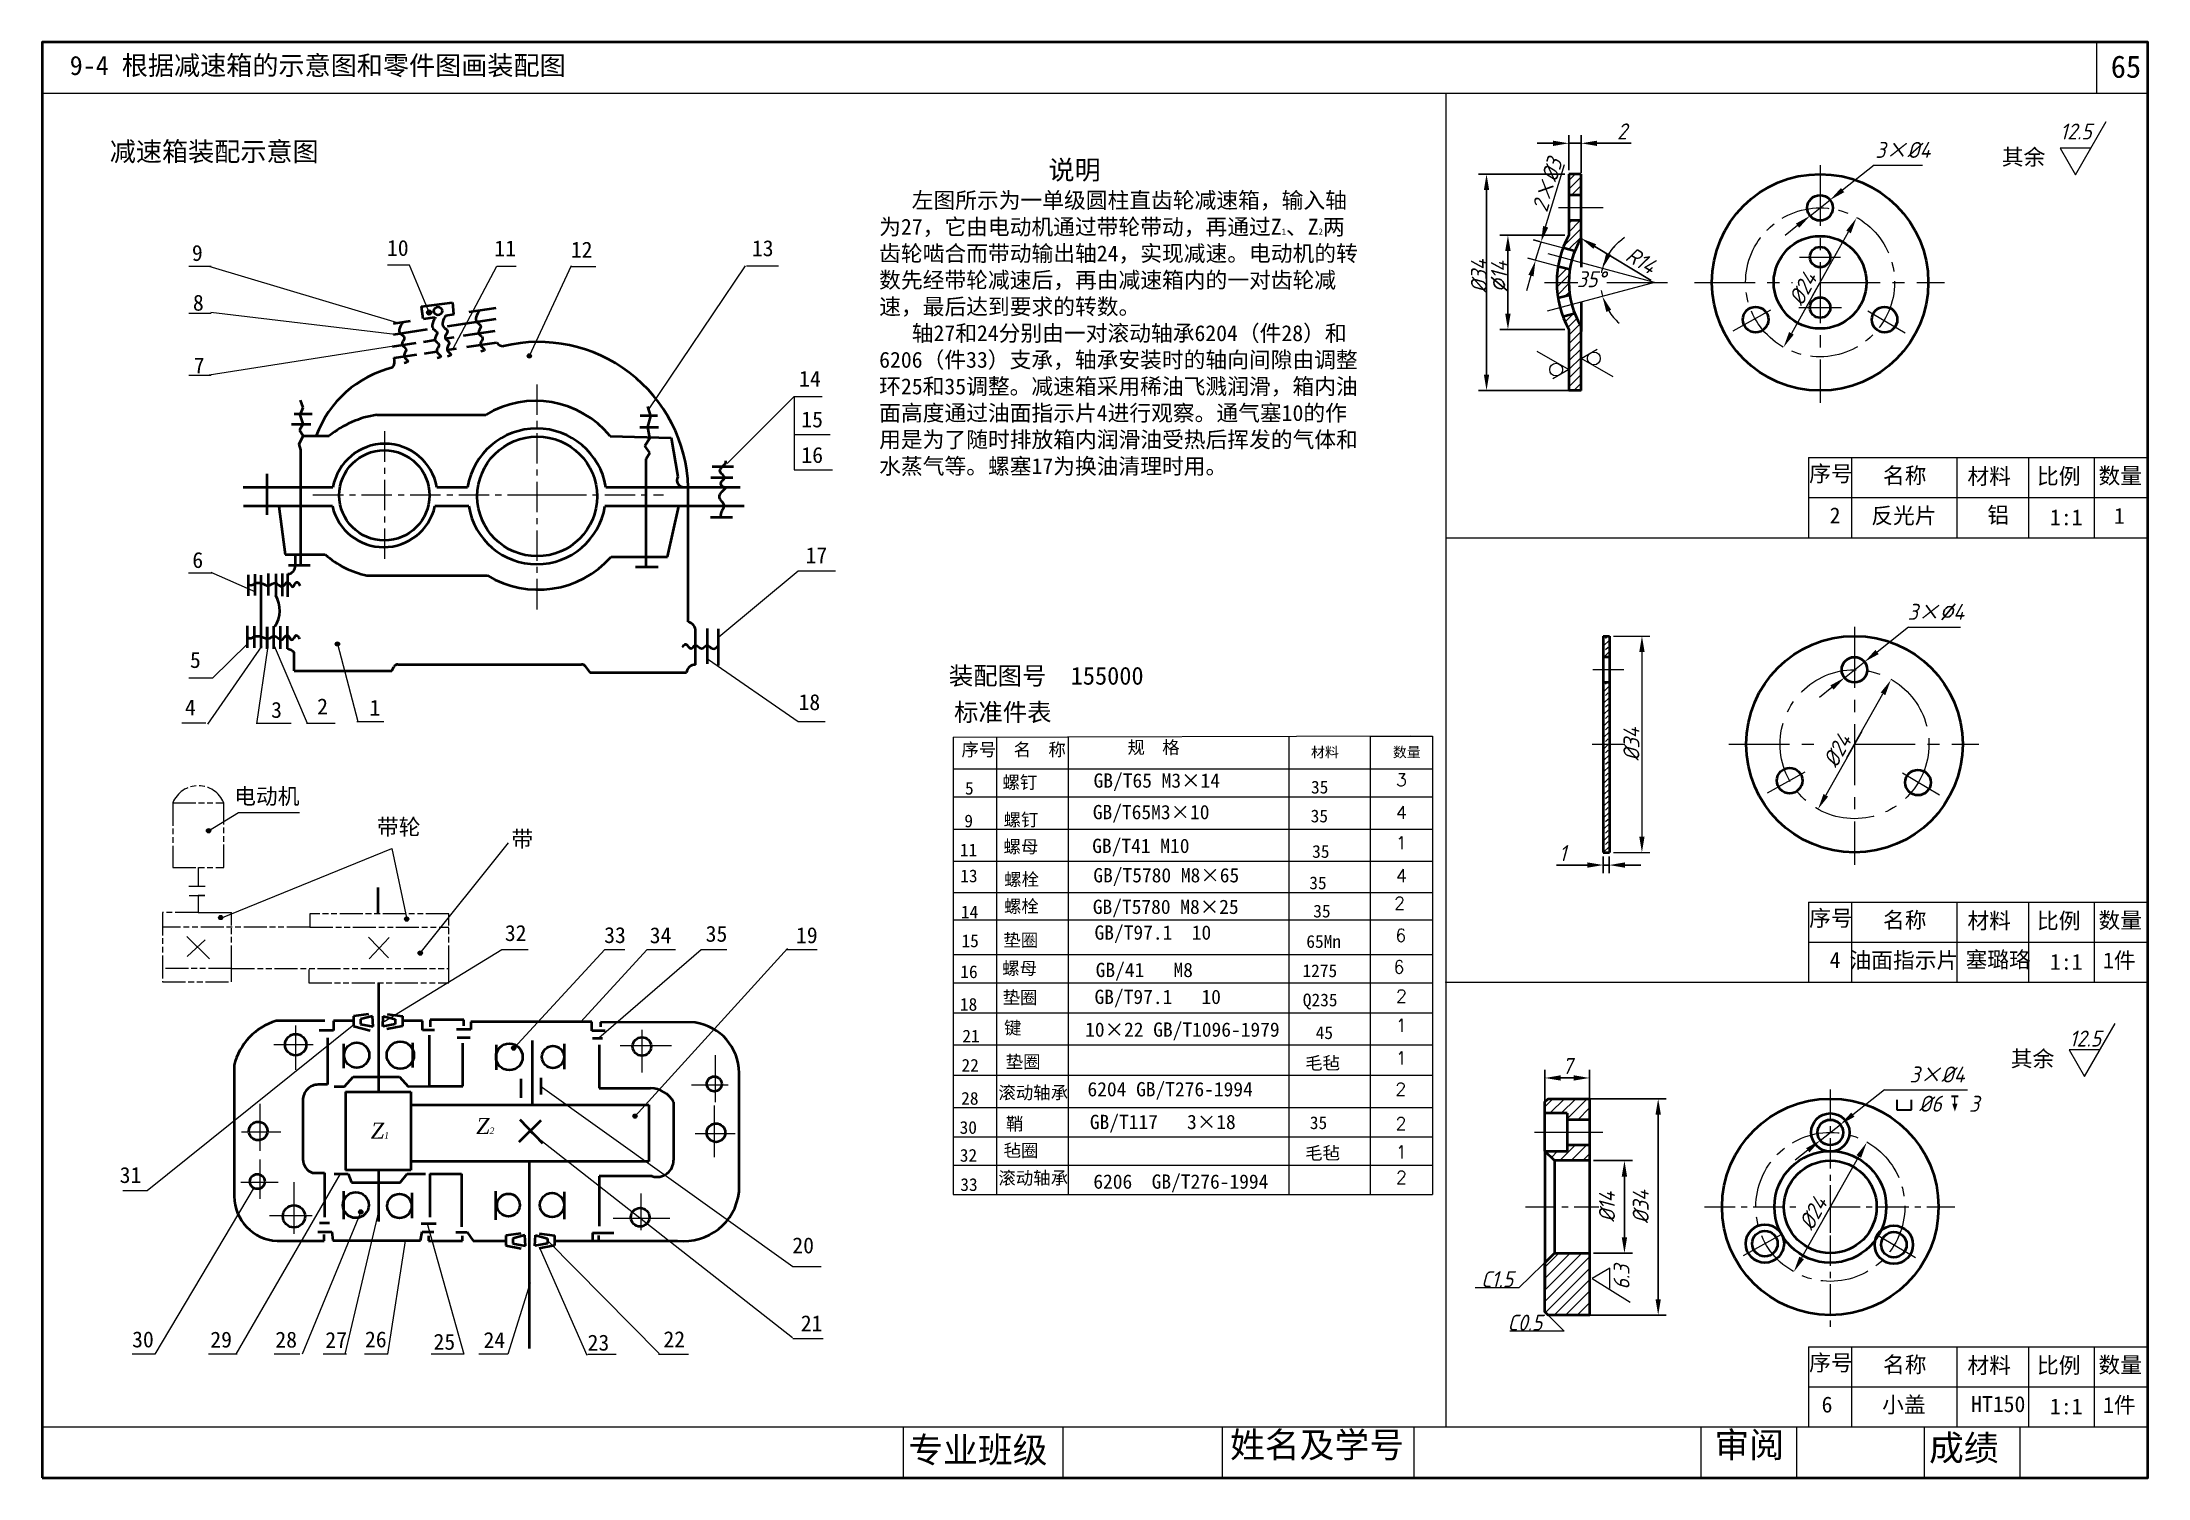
# Model space of a CAD drawing. Header units: millimetres. Extents: x 431 to 761, y 20 to 245.
import ezdxf

# ---------------------------------------------------------------- set-up
doc = ezdxf.new("R2010")
doc.units = ezdxf.units.MM
doc.header["$LTSCALE"] = 0.3
for name, pattern in [('ACAD_ISO02W100', [15, 12, -3]), ('ACAD_ISO09W100', [45, 24, -3, 6, -3, 6, -3]), ('CENTER', [50.8, 31.75, -6.35, 6.35, -6.35])]:
    doc.linetypes.add(name, pattern=pattern)
doc.layers.get('0').update_dxf_attribs({"lineweight": 15})
for name, color, linetype, lineweight in [('Layer4', 7, 'Continuous', 13), ('剖面线', 7, 'Continuous', 9), ('双点', 7, 'ACAD_ISO09W100', 15), ('标', 7, 'Continuous', 15), ('点画线', 7, 'CENTER', 15), ('粗实线', 7, 'Continuous', 40), ('细', 7, 'Continuous', 15), ('细实线', 7, 'Continuous', 15), ('细线', 7, 'Continuous', 15), ('虚线', 7, 'ACAD_ISO02W100', 15)]:
    doc.layers.add(name, color=color, linetype=linetype, lineweight=lineweight)
doc.styles.get("Standard").update_dxf_attribs({"font": 'SimSun.ttf'})
doc.styles.add('style1', font='SIMFANG.TTF')
doc.styles.add('style2', font='SIMFANG.TTF')
doc.styles.add('style3', font='txt.shx')
doc.styles.add('字母与数字', font='isocp.shx', dxfattribs={"oblique": 15, "height": 2.5})
doc.dimstyles.new('ISO-25', dxfattribs={"dimtxt": 2.5, "dimasz": 2.5, "dimexe": 1.25, "dimexo": 0.625, "dimtad": 1, "dimdsep": 46, "dimtxsty": '字母与数字', "dimcen": 2.5, "dimadec": 0, "dimazin": 0, "dimtfac": 1, "dimtmove": 0, "dimatfit": 3, "dimfxl": 0, "dimarcsym": 0})

msp = doc.modelspace()

# ---------------------------------------------------------------- texts
at = {"attachment_point": 1}
for s, insert, char_height, width in [('{\\fSimHei|b0|i0|c134|p2;9-4 根据减速箱的示意图和零件图画装配图}', (435.205, 242.654), 3, 330), ('65', (755.065, 242.715), 3.5, 6.4564), ('{\\fFangSong_GB2312|b0|i0|c134|p49;其余}', (737.992, 228.05), 2.5, 19.7185), ('{\\fFangSong_GB2312|b0|i0|c134|p49;其余}', (739.393, 86.747), 2.5, 19.7185), ('{\\f仿宋_GB2312|b0|i0|c134|p49;专业班级}', (566.616, 26.186), 4, 23.3701), ('{\\f仿宋_GB2312|b0|i0|c134|p49;姓名及学号}', (617.045, 26.985), 4, 29.8443), ('{\\f仿宋_GB2312|b0|i0|c134|p49;审阅}', (692.945, 26.986), 4, 13.7378), ('{\\f仿宋_GB2312|b0|i0|c134|p49;成绩}', (726.579, 26.513), 4, 13.2641)]:
    msp.add_mtext(s, dxfattribs=dict(at, insert=insert, char_height=char_height, width=width))
at = {"layer": 'Layer4', "char_height": 2.5, "width": 5.1448, "attachment_point": 1, "style": '字母与数字'}
for insert in [(747.118, 232.05), (748.583, 89.903)]:
    msp.add_mtext('12.5', dxfattribs=dict(at, insert=insert))
at = {"layer": '标', "char_height": 2.5, "attachment_point": 1}
for s, insert, width in [('电动机', (460.977, 127.887), 22.00842), ('带轮', (483.365, 123.073), 21.81872), ('带', (504.425, 121.177), 57.29773)]:
    msp.add_mtext(s, dxfattribs=dict(at, insert=insert, width=width))
at = {"layer": '粗实线'}
for s, p in [('9', (454.354, 210.519)), ('10', (484.917, 211.303)), ('11', (501.737, 211.235)), ('12', (513.729, 211.039)), ('13', (542.105, 211.261)), ('8', (454.51, 202.719)), ('7', (454.647, 192.88)), ('14', (549.502, 190.812)), ('15', (549.851, 184.439)), ('16', (549.863, 178.859)), ('17', (550.512, 163.142)), ('6', (454.421, 162.405)), ('5', (454.048, 146.734)), ('2', (473.981, 139.45)), ('18', (549.416, 140.124)), ('4', (453.26, 139.294)), ('3', (466.771, 138.911)), ('1', (482.173, 139.255)), ('32', (503.393, 103.942)), ('33', (518.957, 103.624)), ('34', (526.095, 103.59)), ('35', (534.859, 103.825)), ('19', (549.021, 103.603)), ('31', (443.035, 66.022)), ('20', (548.443, 54.996)), ('21', (549.775, 42.784)), ('30', (444.981, 40.262)), ('29', (457.236, 40.233)), ('28', (467.429, 40.225)), ('27', (475.256, 40.166)), ('26', (481.473, 40.266)), ('25', (492.215, 39.889)), ('24', (500.052, 40.156)), ('23', (516.356, 39.756)), ('22', (528.248, 40.289))]:
    msp.add_text(s, height=2.5, dxfattribs=at).set_placement(p)
at = {"layer": '细', "char_height": 2.5, "attachment_point": 2}
for s, insert, width in [('{\\fFangSong_GB2312|b0|i0|c134|p49;序号}', (711.207, 178.441), 7.14), ('{\\fFangSong_GB2312|b0|i0|c134|p49;名称}', (722.781, 178.143), 17.2584), ('{\\fFangSong_GB2312|b0|i0|c134|p49;材料}', (736.01, 178.033), 10.6232), ('{\\fFangSong_GB2312|b0|i0|c134|p49;比例}', (746.909, 178.033), 10.6232), ('{\\fFangSong_GB2312|b0|i0|c134|p49;数量}', (756.556, 178.102), 6.4896), ('{\\f仿宋_GB2312|b0|i0|c134|p49;2}', (711.863, 171.89), 7.14), ('{\\f仿宋_GB2312|b0|i0|c134|p49;反光片}', (722.64, 171.86), 17.2584), ('{\\f仿宋_GB2312|b0|i0|c134|p49;铝}', (737.426, 171.951), 10.6232), ('{\\fFangSong_GB2312|b0|i0|c134|p49;1}', (756.414, 171.818), 6.4896), ('{\\f仿宋_GB2312|b0|i0|c134|p49;1\\f宋体|b0|i0|c0|p2;:\\f仿宋_GB2312|b0|i0|c134|p49;1}', (748.093, 171.593), 7.14), ('{\\fFangSong_GB2312|b0|i0|c134|p49;序号}', (711.207, 108.774), 7.14), ('{\\fFangSong_GB2312|b0|i0|c134|p49;名称}', (722.781, 108.477), 17.2584), ('{\\fFangSong_GB2312|b0|i0|c134|p49;材料}', (736.01, 108.366), 10.6232), ('{\\fFangSong_GB2312|b0|i0|c134|p49;比例}', (746.909, 108.366), 10.6232), ('{\\fFangSong_GB2312|b0|i0|c134|p49;数量}', (756.556, 108.435), 6.4896), ('{\\f仿宋_GB2312|b0|i0|c134|p49;油面指示片}', (722.64, 102.194), 17.2584), ('{\\f仿宋_GB2312|b0|i0|c134|p49;塞璐珞}', (737.426, 102.284), 10.6232), ('{\\f仿宋_GB2312|b0|i0|c134|p49;1件}', (756.414, 102.152), 6.4896), ('{\\f仿宋_GB2312|b0|i0|c134|p49;4}', (711.863, 102.223), 7.14), ('{\\f仿宋_GB2312|b0|i0|c134|p49;1\\f宋体|b0|i0|c0|p2;:\\f仿宋_GB2312|b0|i0|c134|p49;1}', (748.093, 101.926), 7.14), ('{\\fFangSong_GB2312|b0|i0|c134|p49;序号}', (711.207, 39.107), 7.14), ('{\\fFangSong_GB2312|b0|i0|c134|p49;名称}', (722.781, 38.81), 17.2584), ('{\\fFangSong_GB2312|b0|i0|c134|p49;材料}', (736.01, 38.699), 10.6232), ('{\\fFangSong_GB2312|b0|i0|c134|p49;比例}', (746.909, 38.699), 10.6232), ('{\\fFangSong_GB2312|b0|i0|c134|p49;数量}', (756.556, 38.768), 6.4896), ('{\\f仿宋_GB2312|b0|i0|c134|p49;6}', (710.598, 32.557), 7.14), ('{\\f仿宋_GB2312|b0|i0|c134|p49;小盖}', (722.64, 32.527), 17.2584), ('{\\f仿宋_GB2312|b0|i0|c134|p49;HT150}', (737.426, 32.618), 10.6232), ('{\\f仿宋_GB2312|b0|i0|c134|p49;1\\f宋体|b0|i0|c0|p2;:\\f仿宋_GB2312|b0|i0|c134|p49;1}', (748.093, 32.259), 7.14), ('{\\f仿宋_GB2312|b0|i0|c134|p49;1件}', (756.414, 32.485), 6.4896)]:
    msp.add_mtext(s, dxfattribs=dict(at, insert=insert, width=width))
at = {"layer": '细', "insert": (678.397, 51.257), "char_height": 2.5, "attachment_point": 5, "rotation": 90, "style": '字母与数字'}
msp.add_mtext('6.3', dxfattribs=at)
at = {"layer": '细实线'}
for s, height, p in [('装配图号  155000', 2.8, (572.983, 144.113)), ('标准件表', 2.8, (573.788, 138.387)), ('6204 GB/T276-1994', 2.24, (594.704, 79.598))]:
    msp.add_text(s, height=height, dxfattribs=at).set_placement(p)
for s, height, style, p in [('序号  名  称', 2, 'style2', (574.954, 132.936)), ('材料', 1.6, 'style2', (629.728, 132.734)), ('数量', 1.6, 'style2', (642.564, 132.734)), ('5', 2, 'style2', (575.505, 126.89)), ('螺钉', 2, 'style2', (581.372, 127.806)), ('GB/T65 M3×14', 2.24, 'style1', (595.659, 127.97)), ('35', 2, 'style2', (629.728, 127.054)), ('GB/T65M3×10', 2.24, 'style1', (595.535, 123.023)), ('9', 2, 'style2', (575.407, 121.759)), ('螺钉', 2, 'style2', (581.556, 121.942)), ('35', 2, 'style2', (629.679, 122.535)), ('11', 2, 'style2', (574.709, 117.203)), ('螺母', 2, 'style2', (581.543, 117.728)), ('GB/T41 M10', 2.24, 'style1', (595.449, 117.734)), ('35', 2, 'style2', (629.911, 116.976)), ('GB/T5780 M8×65', 2.24, 'style1', (595.621, 113.129)), ('13', 2, 'style2', (574.758, 113.147)), ('螺栓', 2, 'style2', (581.653, 112.598)), ('35', 2, 'style2', (629.459, 112.054)), ('14', 2, 'style2', (574.868, 107.492)), ('螺栓', 2, 'style2', (581.616, 108.383)), ('GB/T5780 M8×25', 2.24, 'style1', (595.535, 108.181)), ('35', 2, 'style2', (630.082, 107.632)), ('GB/T97.1  10', 2.24, 'style1', (595.805, 104.15)), ('15', 2, 'style2', (574.954, 102.973)), ('垫圈', 2, 'style2', (581.518, 103.07)), ('65Mn', 2, 'style2', (628.995, 102.868)), ('16', 2, 'style2', (574.771, 98.123)), ('螺母', 2, 'style2', (581.335, 98.672)), ('GB/41   M8', 2.24, 'style1', (595.988, 98.287)), ('1275', 2, 'style2', (628.389, 98.28)), ('垫圈', 2, 'style2', (581.408, 94.092)), ('GB/T97.1   10', 2.24, 'style1', (595.805, 94.073)), ('Q235', 2, 'style2', (628.445, 93.706)), ('18', 2, 'style2', (574.709, 93.017)), ('21', 2, 'style2', (575.089, 88.045)), ('键', 2, 'style2', (581.629, 89.328)), ('10×22 GB/T1096-1979', 2.24, 'style1', (594.338, 88.942)), ('45', 2, 'style2', (630.462, 88.576)), ('垫圈', 2, 'style2', (581.885, 84.014)), ('毛毡', 2, 'style2', (628.811, 83.812)), ('22', 2, 'style2', (574.954, 83.464)), ('28', 2, 'style2', (574.906, 78.285)), ('滚动轴承', 2, 'style2', (580.749, 79.177)), ('鞘', 2, 'style2', (581.923, 74.303)), ('GB/T117   3×18', 2.24, 'style1', (595.071, 74.467)), ('35', 2, 'style2', (629.545, 74.467)), ('30', 2, 'style2', (574.661, 73.729)), ('32', 2, 'style2', (574.685, 69.356)), ('毡圈', 2, 'style2', (581.567, 70.113)), ('毛毡', 2, 'style2', (628.811, 69.703)), ('33', 2, 'style2', (574.771, 64.775)), ('滚动轴承', 2, 'style2', (580.749, 65.801)), ('6206  GB/T276-1994', 2.24, 'style1', (595.621, 65.123))]:
    msp.add_text(s, height=height, dxfattribs=dict(at, style=style)).set_placement(p)
at = {"layer": '细实线', "attachment_point": 1}
for s, insert, char_height, width, style in [(' 减速箱装配示意图', (439.441, 229.161), 3, 49.1095, 'style1'), ('{\\f黑体|b0|i0|c134|p2;             说明\\P\\f宋体|b0|i0|c134|p2;\\H0.8333x;   左图所示为一单级圆柱直齿轮减速箱，输入轴为27，它由电动机通过带轮带动，再通过Z\\H0.4x;1\\H2.5x;、Z\\H0.4x;2\\H2.5x;两齿轮啮合而带动输出轴24，实现减速。电动机的转数先经带轮减速后，再由减速箱内的一对齿轮减速，最后达到要求的转数。\\P   轴27和24分别由一对滚动轴承6204（件28）和6206（件33）支承，轴承安装时的轴向间隙由调整环25和35调整。减速箱采用稀油飞溅润滑，箱内油面高度通过油面指示片4进行观察。通气塞10的作用是为了随时排放箱内润滑油受热后挥发的气体和水蒸气等。螺塞17为换油清理时用。}', (562.057, 226.283), 3, 76.0443, 'style3'), (' 规  格', (599.611, 135.285), 2, 30.7592, 'style2'), ('3', (643.044, 130.21), 2, 9.6804, 'style3'), ('4', (643.044, 125.079), 2, 9.6804, 'style3'), ('1', (643.044, 120.315), 2, 9.6804, 'style3'), ('4', (643.044, 115.185), 2, 9.6804, 'style3'), ('2', (642.753, 110.853), 2, 9.6804, 'style3'), ('6', (642.947, 105.819), 2, 9.6804, 'style3'), ('6', (642.656, 100.862), 2, 9.6804, 'style3'), ('2', (643.044, 96.312), 2, 9.6804, 'style3'), ('1', (643.044, 91.732), 2, 9.6804, 'style3'), ('1', (643.044, 86.601), 2, 9.6804, 'style3'), ('2', (642.947, 81.73), 2, 9.6804, 'style3'), ('{\\fTimes New Roman|b0|i1|c0|p18;Z\\H0.4x;2}', (498.905, 76.213), 2.5, 7.0775, 'style3'), ('2', (642.982, 76.342), 2, 9.6804, 'style3'), ('{\\fTimes New Roman|b0|i1|c0|p18;Z\\H0.4x;1}', (482.391, 75.488), 2.5, 7.0775, 'style3'), ('1', (643.044, 71.872), 2, 9.6804, 'style3'), ('2', (643.044, 67.912), 2, 9.6804, 'style3')]:
    msp.add_mtext(s, dxfattribs=dict(at, insert=insert, char_height=char_height, width=width, style=style))
at = {"layer": '细实线', "char_height": 2.5, "attachment_point": 5, "style": '字母与数字'}
for s, insert in [('3{\\fSimSun|b0|i0|c134|p2;×}%%c4', (722.479, 227.912)), ('35%%d', (673.65, 207.651)), ('3{\\f宋体|b0|i0|c134|p2;×\\Ftxt.shx;%%c}4', (727.653, 155.527)), ('3{\\fSimSun|b0|i0|c134|p2;×}%%c4', (727.84, 83.022)), (' %%c6   3', (729.01, 78.437)), ('C1.5', (658.898, 50.938)), ('C0.5', (663.251, 44.135))]:
    msp.add_mtext(s, dxfattribs=dict(at, insert=insert))
for s, insert, rotation in [('2{\\fSimSun|b0|i0|c134|p2;×}%%C3', (666.754, 222.423), 73), ('%%C34', (656.047, 208.126), 90), ('{\\Ftxt.shx;%%C}14', (659.201, 207.996), 90), ('%%c24', (706.808, 206.173), 61), ('%%C34', (679.946, 134.776), 90), ('%%c24', (712.202, 133.789), 61), ('%%C14', (676.113, 62.271), 90), ('%%C34', (681.403, 62.271), 90), ('%%c24', (708.413, 61.284), 61)]:
    msp.add_mtext(s, dxfattribs=dict(at, insert=insert, rotation=rotation))

# ---------------------------------------------------------------- blocks, each defined once
blk = doc.blocks.new('粗糙度2')
at = {"layer": '细线'}
for p, q in [((5.77, 10), (0, 0)), ((0, 0), (-2.89, 5))]:
    blk.add_line(p, q, dxfattribs=at)
blk.add_circle((0, 4), 2, dxfattribs=at)
blk = doc.blocks.new('*D3')
at = {"layer": 'Defpoints', "color": 0}
for p in [(670.15, 224.12), (657.24, 190.2), (672.06, 190.2)]:
    blk.add_point(p, dxfattribs=at)
at = {"layer": '细实线', "color": 0, "lineweight": -2}
for p, q in [((669.52, 224.12), (655.99, 224.12)), ((657.24, 221.62), (657.24, 192.7)), ((671.43, 190.2), (655.99, 190.2))]:
    blk.add_line(p, q, dxfattribs=at)
at = {"layer": '细实线', "color": 0}
for points in [[(656.82, 221.62), (657.65, 221.62), (657.24, 224.12)], [(656.82, 192.7), (657.65, 192.7), (657.24, 190.2)]]:
    blk.add_solid(points, dxfattribs=at)
blk = doc.blocks.new('*D4')
at = {"layer": 'Defpoints', "color": 0}
for p in [(675.54, 117.81), (676.44, 117.81), (676.44, 115.84)]:
    blk.add_point(p, dxfattribs=at)
at = {"layer": '细实线', "color": 0, "lineweight": -2}
for p, q in [((673.04, 115.84), (668.22, 115.84)), ((675.54, 117.19), (675.54, 114.59)), ((676.44, 115.84), (675.54, 115.84)), ((676.44, 117.19), (676.44, 114.59)), ((678.94, 115.84), (681.44, 115.84))]:
    blk.add_line(p, q, dxfattribs=at)
at = {"layer": '细实线', "color": 0}
for points in [[(673.04, 116.26), (673.04, 115.43), (675.54, 115.84)], [(678.94, 116.26), (678.94, 115.43), (676.44, 115.84)]]:
    blk.add_solid(points, dxfattribs=at)
at = {"layer": '细实线', "color": 0, "insert": (669.16, 117.72), "char_height": 2.5, "attachment_point": 5, "style": '字母与数字'}
blk.add_mtext('1', dxfattribs=at)
blk = doc.blocks.new('*D5')
at = {"layer": 'Defpoints', "color": 0}
for p in [(672.06, 228.95), (670.15, 224.12), (672.06, 223.69)]:
    blk.add_point(p, dxfattribs=at)
at = {"layer": '剖面线', "color": 0, "lineweight": -2}
for p, q in [((667.65, 228.95), (665.15, 228.95)), ((670.15, 224.75), (670.15, 230.2)), ((670.15, 228.95), (672.06, 228.95)), ((672.06, 224.32), (672.06, 230.2)), ((674.56, 228.95), (679.89, 228.95))]:
    blk.add_line(p, q, dxfattribs=at)
at = {"layer": '剖面线', "color": 0}
for points in [[(667.65, 229.36), (667.65, 228.53), (670.15, 228.95)], [(674.56, 229.36), (674.56, 228.53), (672.06, 228.95)]]:
    blk.add_solid(points, dxfattribs=at)
at = {"layer": '剖面线', "color": 0, "insert": (678.47, 230.82), "char_height": 2.5, "attachment_point": 5, "style": '字母与数字'}
blk.add_mtext('2', dxfattribs=at)
blk = doc.blocks.new('*D6')
at = {"layer": 'Defpoints', "color": 0}
for p in [(673.38, 82.48), (666.38, 77.97), (673.38, 77.79)]:
    blk.add_point(p, dxfattribs=at)
at = {"layer": '剖面线', "color": 0, "lineweight": -2}
for p, q in [((666.38, 78.6), (666.38, 83.73)), ((673.38, 78.41), (673.38, 83.73)), ((668.88, 82.48), (670.88, 82.48))]:
    blk.add_line(p, q, dxfattribs=at)
at = {"layer": '剖面线', "color": 0}
for points in [[(668.88, 82.9), (668.88, 82.06), (666.38, 82.48)], [(670.88, 82.9), (670.88, 82.06), (673.38, 82.48)]]:
    blk.add_solid(points, dxfattribs=at)
at = {"layer": '剖面线', "color": 0, "insert": (669.88, 84.35), "char_height": 2.5, "attachment_point": 5, "style": '字母与数字'}
blk.add_mtext('7', dxfattribs=at)
blk = doc.blocks.new('*D7')
at = {"layer": 'Defpoints', "color": 0}
for p in [(669.88, 79.23), (684.14, 79.23), (666.88, 45.31)]:
    blk.add_point(p, dxfattribs=at)
at = {"layer": '细实线', "color": 0, "lineweight": -2}
for p, q in [((670.51, 79.23), (685.39, 79.23)), ((684.14, 47.81), (684.14, 76.73)), ((667.51, 45.31), (685.39, 45.31))]:
    blk.add_line(p, q, dxfattribs=at)
at = {"layer": '细实线', "color": 0}
for points in [[(683.72, 76.73), (684.56, 76.73), (684.14, 79.23)], [(683.72, 47.81), (684.56, 47.81), (684.14, 45.31)]]:
    blk.add_solid(points, dxfattribs=at)
blk = doc.blocks.new('*D8')
at = {"layer": 'Defpoints', "color": 0}
for p in [(672.06, 214.06), (683.54, 207.16)]:
    blk.add_point(p, dxfattribs=at)
at = {"layer": '细实线', "color": 0, "lineweight": -2}
blk.add_line((683.02, 207.47), (674.2, 212.77), dxfattribs=at)
at = {"layer": '细实线', "color": 0}
blk.add_solid([(674.42, 213.13), (673.99, 212.41), (672.06, 214.06)], dxfattribs=at)
at = {"layer": '细实线', "color": 0, "insert": (681.46, 210.6), "char_height": 2.5, "attachment_point": 5, "rotation": 328.9973, "style": '字母与数字'}
blk.add_mtext('R14', dxfattribs=at)
blk = doc.blocks.new('*D9')
at = {"layer": 'Defpoints', "color": 0}
for p in [(670.15, 214.57), (660.59, 199.75), (670.15, 199.75)]:
    blk.add_point(p, dxfattribs=at)
at = {"layer": '细实线', "color": 0, "lineweight": -2}
for p, q in [((669.52, 214.57), (659.34, 214.57)), ((660.59, 212.07), (660.59, 202.25)), ((669.52, 199.75), (659.34, 199.75))]:
    blk.add_line(p, q, dxfattribs=at)
at = {"layer": '细实线', "color": 0}
for points in [[(660.17, 212.07), (661.01, 212.07), (660.59, 214.57)], [(660.17, 202.25), (661.01, 202.25), (660.59, 199.75)]]:
    blk.add_solid(points, dxfattribs=at)
blk = doc.blocks.new('*D10')
at = {"layer": 'Defpoints', "color": 0}
for p in [(673.38, 69.53), (673.38, 55.01), (678.85, 55.01)]:
    blk.add_point(p, dxfattribs=at)
at = {"layer": '剖面线', "color": 0, "lineweight": -2}
for p, q in [((674.01, 69.53), (680.1, 69.53)), ((678.85, 67.03), (678.85, 57.51)), ((674.01, 55.01), (680.1, 55.01))]:
    blk.add_line(p, q, dxfattribs=at)
at = {"layer": '剖面线', "color": 0}
for points in [[(678.43, 67.03), (679.27, 67.03), (678.85, 69.53)], [(678.43, 57.51), (679.27, 57.51), (678.85, 55.01)]]:
    blk.add_solid(points, dxfattribs=at)
blk = doc.blocks.new('CUZAO')
for p, q in [((-20.17, -4.19), (-15.78, 2.87)), ((-18.27, -0.9), (-22.07, -0.9)), ((-22.07, -0.9), (-20.17, -4.19))]:
    blk.add_line(p, q)

# ---------------------------------------------------------------- dimensions: what is measured, and where the dimension line sits
at = {"layer": '剖面线'}
dim = msp.add_linear_dim(base=(672.059, 228.948), p1=(670.145, 224.122), p2=(672.059, 223.693), text='2', dimstyle='ISO-25', dxfattribs=at)
dim.commit()
dim.dimension.update_dxf_attribs({"geometry": '*D5', "text_midpoint": (678.475, 230.823)})
dim = msp.add_linear_dim(base=(673.38, 82.48), p1=(666.38, 77.972), p2=(673.38, 77.788), dimstyle='ISO-25', dxfattribs=at)
dim.commit()
dim.dimension.update_dxf_attribs({"geometry": '*D6', "text_midpoint": (669.88, 84.355)})
dim = msp.add_linear_dim(base=(678.852, 55.012), p1=(673.38, 69.53), p2=(673.38, 55.012), angle=90, text=' ', dimstyle='ISO-25', dxfattribs=at)
dim.commit()
dim.dimension.update_dxf_attribs({"geometry": '*D10', "text_midpoint": (678.852, 62.271)})
at = {"layer": '细实线'}
for base, p1, p2, picture, middle in [((657.237, 190.2), (670.145, 224.122), (672.059, 190.2), '*D3', (657.237, 206.947)), ((684.142, 79.232), (666.88, 45.31), (669.88, 79.232), '*D7', (684.142, 62.271))]:
    dim = msp.add_linear_dim(base=base, p1=p1, p2=p2, angle=90, text=' ', dimstyle='ISO-25', dxfattribs=at)
    dim.commit()
    dim.dimension.update_dxf_attribs({"geometry": picture, "text_midpoint": middle, "dimtype": 160})
dim = msp.add_linear_dim(base=(660.591, 199.75), p1=(670.145, 214.571), p2=(670.145, 199.75), angle=90, text=' ', dimstyle='ISO-25', dxfattribs=at)
dim.commit()
dim.dimension.update_dxf_attribs({"geometry": '*D9', "text_midpoint": (660.591, 207.161)})
dim = msp.add_radius_dim(center=(683.539, 207.161), mpoint=(672.059, 214.059), text='R14', dimstyle='ISO-25', override={"dimtmove": 1}, dxfattribs=at)
dim.commit()
dim.dimension.update_dxf_attribs({"geometry": '*D8', "text_midpoint": (680.496, 208.989), "dimtype": 164})
dim = msp.add_linear_dim(base=(676.44, 115.844), p1=(675.542, 117.815), p2=(676.44, 117.815), text='1', dimstyle='ISO-25', dxfattribs=at)
dim.commit()
dim.dimension.update_dxf_attribs({"geometry": '*D4', "text_midpoint": (669.162, 115.844), "dimtype": 160})

# ---------------------------------------------------------------- hatches: boundary and pattern name
at = {"layer": '剖面线'}
h = msp.add_hatch(dxfattribs=at)
h.set_pattern_fill('ANSI31', color=256, scale=0.3, style=0)
h.set_pattern_definition([(45, (334.07595, 44.6607), (-0.6735192, 0.6735192), [])])
h.paths.add_polyline_path([(672.059, 224.122), (670.145, 224.122), (670.145, 220.83), (672.059, 220.83)])
h.paths.add_polyline_path([(672.059, 216.83), (670.145, 216.83), (670.145, 214.571, 0.0363677), (669.213, 212.552), (671.071, 212.054, -0.0417914), (672.059, 214.059)])
h.paths.add_polyline_path([(670.295, 209.156), (668.436, 209.654, 0.0409341), (668.232, 207.161), (670.145, 207.161, -0.0374094)])
h.paths.add_polyline_path([(670.145, 207.161), (668.232, 207.161, 0.0409341), (668.436, 204.667), (670.295, 205.165, -0.0374094)])
h.paths.add_polyline_path([(670.145, 190.2), (672.059, 190.2), (672.059, 200.262, -0.0417914), (671.071, 202.267), (669.213, 201.769, 0.0363677), (670.145, 199.75)])
h = msp.add_hatch(dxfattribs=at)
h.set_pattern_fill('ANSI31', color=256, scale=0.4, style=0)
h.set_pattern_definition([(45, (330.3108, -152.1301), (-0.8980256, 0.8980256), [])])
h.paths.add_polyline_path([(673.38, 79.232), (666.88, 79.232), (666.38, 78.732), (666.38, 76.94), (669.88, 76.94), (669.88, 75.94), (673.38, 75.94)])
h.paths.add_polyline_path([(673.38, 71.94), (669.88, 71.94), (669.88, 70.94), (666.47, 70.94), (667.88, 69.53), (673.38, 69.53)])
h.paths.add_polyline_path([(673.38, 55.012), (667.88, 55.012), (666.38, 53.512), (666.38, 49.661), (666.38, 45.81), (666.88, 45.31), (673.38, 45.31)])
at = {"layer": '细实线'}
for points in [[(507.569, 195.632, 1), (506.904, 195.632, 1)], [(477.485, 150.489, 1), (476.82, 150.489, 1)], [(457.303, 121.222, 1), (456.638, 121.222, 1)], [(459.198, 107.62, 1), (458.532, 107.62, 1)], [(488.347, 107.377, 1), (487.681, 107.377, 1)], [(490.471, 102.051, 1), (489.806, 102.051, 1)], [(505.115, 87.159, 1), (504.449, 87.159, 1)], [(524.13, 76.493, 1), (523.464, 76.493, 1)], [(481.142, 61.492, 1), (480.477, 61.492, 1)]]:
    msp.add_hatch(color=256, dxfattribs=at).paths.add_polyline_path(points)

# ---------------------------------------------------------------- linework, layer by layer
for p, q in [((752.881, 236.807), (752.881, 244.807)), ((430.881, 236.807), (760.881, 236.807)), ((709.83, 173.424), (760.881, 173.424)), ((707.697, 103.757), (760.881, 103.757)), ((707.697, 34.091), (760.881, 34.091)), ((430.881, 27.807), (760.881, 27.807)), ((565.881, 19.807), (565.881, 27.807)), ((590.881, 19.807), (590.881, 27.807)), ((615.881, 19.807), (615.881, 27.807)), ((645.881, 19.807), (645.881, 27.807)), ((690.881, 19.807), (690.881, 27.807)), ((705.881, 19.807), (705.881, 27.807)), ((725.881, 19.807), (725.881, 27.807)), ((740.881, 19.807), (740.881, 27.807))]:
    msp.add_line(p, q)
at = {"layer": 'Layer4'}
for p, q in [((749.557, 224.031), (754.355, 232.342)), ((747.158, 228.186), (749.557, 224.031)), ((751.956, 228.186), (747.158, 228.186)), ((750.958, 82.728), (755.756, 91.039)), ((753.357, 86.883), (748.559, 86.883)), ((748.559, 86.883), (750.958, 82.728))]:
    msp.add_line(p, q, dxfattribs=at)
at = {"layer": '剖面线'}
for p, q in [((711.114, 65.658), (711.114, 58.189)), ((711.015, 62.271), (714.957, 62.271))]:
    msp.add_line(p, q, dxfattribs=at)
at = {"layer": '双点', "ltscale": 0.5}
for p, q in [((451.356, 125.612), (459.35, 125.612)), ((451.356, 125.612), (451.356, 115.446)), ((459.35, 115.446), (459.35, 125.612)), ((451.356, 115.446), (459.35, 115.446)), ((455.312, 108.426), (449.741, 108.426)), ((449.741, 108.426), (449.741, 97.534)), ((472.834, 106.087), (449.741, 106.087)), ((460.561, 99.632), (460.561, 108.426)), ((494.635, 108.184), (472.834, 108.184)), ((472.834, 108.184), (472.834, 106.087)), ((472.834, 106.087), (494.635, 106.087)), ((494.635, 99.632), (494.635, 108.184)), ((460.561, 99.632), (449.741, 99.632)), ((460.561, 97.534), (460.561, 99.632)), ((460.561, 99.632), (494.635, 99.632)), ((472.672, 99.471), (472.672, 97.373)), ((449.741, 97.534), (460.561, 97.534)), ((472.672, 97.373), (494.635, 97.373))]:
    msp.add_line(p, q, dxfattribs=at)
at = {"layer": '双点'}
msp.add_line((455.312, 108.426), (460.561, 108.426), dxfattribs=at)
at = {"layer": '双点', "ltscale": 0.5}
msp.add_arc((455.353, 123.943), 4.331, 22.6607, 157.3393, dxfattribs=at)
at = {"layer": '标'}
for p, q in [((457.385, 209.662), (453.879, 209.662)), ((486.587, 200.807), (457.08, 209.664)), ((488.458, 209.85), (485.021, 209.868)), ((491.601, 202.328), (488.458, 209.85)), ((495.241, 196.707), (502.134, 209.689)), ((502.134, 209.689), (505.168, 209.689)), ((507.236, 195.632), (513.844, 209.785)), ((513.788, 209.665), (517.63, 209.665)), ((525.912, 187.174), (541.128, 209.74)), ((541.287, 209.74), (546.276, 209.74)), ((457.385, 202.263), (453.879, 202.263)), ((486.223, 198.988), (457.339, 202.431)), ((485.98, 197.168), (457.08, 192.614)), ((457.385, 192.559), (453.879, 192.559)), ((538.212, 178.764), (548.733, 189.276)), ((548.733, 189.276), (553.102, 189.276)), ((548.733, 189.276), (548.733, 183.292)), ((548.733, 183.292), (554.397, 183.292)), ((548.733, 183.292), (548.733, 177.794)), ((548.733, 177.794), (554.721, 177.794)), ((536.917, 151.594), (549.38, 161.945)), ((549.38, 161.945), (555.207, 161.945)), ((457.628, 161.568), (453.812, 161.568)), ((464.373, 158.614), (457.385, 161.673)), ((465.297, 150.216), (456.802, 137.909)), ((463.087, 150.492), (457.562, 145.155)), ((466.217, 149.756), (464.468, 137.979)), ((467.23, 150.216), (472.442, 138.096)), ((477.152, 150.489), (480.383, 138.335)), ((535.299, 148.036), (549.38, 138.333)), ((457.562, 145.155), (453.879, 145.155)), ((456.549, 138.096), (452.774, 138.096)), ((464.485, 138.096), (469.918, 138.096)), ((472.294, 138.096), (476.806, 138.096)), ((480.181, 138.335), (484.45, 138.335)), ((549.38, 138.333), (553.605, 138.333)), ((490.139, 102.051), (503.946, 119.317)), ((458.865, 107.539), (485.672, 118.431)), ((485.672, 118.431), (488.014, 107.377)), ((453.859, 112.541), (456.443, 112.541)), ((455.312, 115.446), (455.312, 112.46)), ((453.94, 111.089), (456.362, 111.089)), ((456.362, 111.089), (455.312, 111.089)), ((455.312, 111.089), (455.312, 108.426)), ((453.536, 104.634), (457.089, 101.165)), ((456.443, 104.15), (453.617, 101.488)), ((482.039, 104.554), (485.188, 101.326)), ((485.269, 104.473), (482.12, 101.165)), ((484.47, 91.316), (502.913, 102.606)), ((502.913, 102.606), (507.073, 102.606)), ((504.782, 87.159), (519.082, 102.606)), ((515.235, 91.207), (525.675, 102.606)), ((518.113, 88.742), (534.184, 102.606)), ((519.082, 102.606), (522.182, 102.606)), ((523.797, 76.493), (547.683, 102.762)), ((525.675, 102.606), (530.14, 102.606)), ((534.184, 102.606), (538.193, 102.606)), ((547.53, 102.606), (552.339, 102.606)), ((494.635, 97.373), (494.635, 99.632)), ((479.711, 90.823), (447.325, 64.787)), ((508.946, 81.234), (548.548, 52.94)), ((507.089, 74.226), (548.467, 41.828)), ((477.592, 67.458), (461.25, 39.18)), ((447.325, 64.787), (443.529, 64.787)), ((464.135, 65.364), (448.523, 39.201)), ((480.81, 61.492), (471.649, 39.18)), ((483.625, 61.737), (478.323, 39.18)), ((491.216, 59.657), (496.949, 39.18)), ((487.788, 56.966), (484.997, 39.18)), ((510.077, 56.986), (527.586, 39.325)), ((508.907, 55.662), (516.255, 39.015)), ((548.548, 52.94), (552.953, 52.94)), ((507.348, 50.364), (503.858, 39.201)), ((548.548, 41.66), (553.272, 41.66)), ((448.523, 39.201), (444.993, 39.201)), ((461.463, 39.201), (456.94, 39.201)), ((471.26, 39.201), (467.22, 39.201)), ((478.606, 39.201), (474.933, 39.201)), ((485.055, 39.201), (481.382, 39.201)), ((496.943, 39.201), (491.828, 39.201)), ((503.858, 39.201), (499.316, 39.201)), ((516.392, 39.201), (520.837, 39.201)), ((527.488, 39.201), (532.166, 39.201))]:
    msp.add_line(p, q, dxfattribs=at)
for centre in [(507.236, 195.632), (477.152, 150.489), (456.971, 121.222), (458.865, 107.62), (488.014, 107.377), (490.139, 102.051), (504.782, 87.159), (523.797, 76.493), (480.81, 61.492)]:
    msp.add_circle(centre, 0.333, dxfattribs=at)
at = {"layer": '点画线'}
for p, q in [((709.509, 225.539), (709.509, 188.26)), ((666.314, 207.161), (671.53, 207.161)), ((676.076, 207.161), (685.838, 207.161)), ((689.813, 207.161), (705.204, 207.161)), ((709.409, 207.161), (729.006, 207.161)), ((701.744, 202.808), (695.829, 199.493)), ((717.011, 202.699), (722.839, 199.233)), ((714.903, 153.154), (714.903, 115.876)), ((673.769, 134.776), (678.887, 134.776)), ((695.207, 134.776), (709.73, 134.776)), ((714.903, 134.776), (734.4, 134.776)), ((707.138, 130.424), (701.223, 127.108)), ((722.406, 130.314), (728.234, 126.848)), ((470.607, 90.71), (470.607, 83.745)), ((524.862, 90.027), (524.862, 83.336)), ((467.191, 87.705), (473.34, 87.705)), ((521.446, 87.569), (529.509, 87.569)), ((536.342, 86.067), (536.342, 78.693)), ((532.652, 81.424), (538.392, 81.424)), ((465.004, 78.42), (465.004, 71.045)), ((536.205, 78.146), (536.205, 70.09)), ((462.134, 74.05), (468.284, 74.05)), ((533.199, 73.777), (539.485, 73.777)), ((465.004, 69.68), (465.004, 63.535)), ((461.997, 66.129), (467.874, 66.129)), ((470.334, 66.129), (470.334, 58.072)), ((524.726, 64.354), (524.726, 58.619)), ((466.507, 60.94), (473.204, 60.94)), ((520.352, 60.531), (529.235, 60.531)), ((703.349, 57.919), (697.434, 54.603)), ((718.617, 57.809), (724.445, 54.343))]:
    msp.add_line(p, q, dxfattribs=at)
at = {"layer": '点画线', "ltscale": 0.5}
for p, q in [((508.41, 191.154), (508.41, 155.826)), ((484.518, 183.816), (484.518, 163.745)), ((473.328, 173.84), (528.249, 173.84)), ((711.114, 80.649), (711.114, 43.371)), ((663.345, 62.271), (674.839, 62.271)), ((691.418, 62.271), (706.651, 62.271)), ((711.015, 62.271), (730.611, 62.271))]:
    msp.add_line(p, q, dxfattribs=at)
at = {"layer": '点画线', "ltscale": 0.8}
for centre in [(709.509, 207.161), (711.114, 62.271)]:
    msp.add_circle(centre, 11.669, dxfattribs=at)
at = {"layer": '点画线'}
msp.add_circle((714.903, 134.776), 11.669, dxfattribs=at)
at = {"layer": '粗实线'}
for p, q in [((670.145, 224.122), (670.145, 214.571)), ((672.059, 224.122), (670.145, 224.122)), ((672.059, 214.059), (672.059, 224.122)), ((672.059, 220.83), (670.145, 220.83)), ((672.059, 216.83), (670.145, 216.83)), ((671.071, 212.054), (669.213, 212.552)), ((672.059, 214.059), (672.059, 209.553)), ((670.295, 209.156), (668.436, 209.654)), ((670.295, 205.165), (668.436, 204.667)), ((490.343, 203.353), (495.19, 204.028)), ((490.588, 201.422), (490.343, 203.353)), ((490.643, 201.431), (492.424, 201.702)), ((494.148, 201.964), (495.431, 202.159)), ((494.418, 200.289), (502.061, 201.452)), ((495.19, 204.028), (495.374, 202.158)), ((497.799, 202.52), (502.061, 203.169)), ((671.071, 202.267), (669.213, 201.769)), ((672.059, 204.085), (672.059, 199.446)), ((485.955, 200.717), (488.623, 201.123)), ((485.955, 199), (491.291, 199.813)), ((490.646, 197.857), (492.452, 198.132)), ((491.999, 199.92), (492.141, 199.942)), ((493.759, 200.188), (493.874, 200.206)), ((494.063, 198.378), (495.438, 198.587)), ((496.934, 198.815), (501.877, 199.567)), ((670.145, 199.75), (670.145, 190.2)), ((672.059, 190.2), (672.059, 200.262)), ((485.771, 197.115), (489.514, 197.685)), ((486.027, 195.307), (489.6, 195.851)), ((490.802, 196.034), (492.729, 196.327)), ((494.333, 196.571), (495.824, 196.798)), ((497.429, 197.042), (502.132, 197.758)), ((471.778, 187.542), (471.374, 188.688)), ((672.059, 190.2), (670.145, 190.2)), ((469.951, 184.911), (473.01, 184.911)), ((470.397, 186.566), (473.222, 186.566)), ((471.226, 183.977), (471.778, 184.995)), ((471.332, 186.375), (471.778, 187.542)), ((471.778, 184.995), (471.332, 186.375)), ((483.338, 186.406), (500.396, 186.406)), ((524.582, 186.287), (527.297, 186.287)), ((526.259, 186.207), (525.82, 187.683)), ((525.82, 184.531), (526.259, 186.207)), ((471.183, 181.791), (471.778, 183.107)), ((471.41, 180.905), (471.183, 181.791)), ((471.778, 183.107), (471.226, 183.977)), ((471.778, 183.107), (475.859, 183.107)), ((519.892, 183.047), (529.472, 182.795)), ((524.542, 184.491), (527.497, 184.491)), ((525.342, 181.519), (526.101, 182.716)), ((526.101, 180.441), (525.342, 181.519)), ((526.101, 182.716), (525.82, 184.531)), ((529.472, 182.795), (530.481, 176.665)), ((471.41, 162.843), (471.41, 180.905)), ((525.542, 179.524), (526.101, 180.441)), ((525.542, 162.564), (525.542, 179.524)), ((462.388, 175.055), (476.454, 175.055)), ((466.115, 177.165), (466.115, 170.741)), ((492.742, 175.055), (497.563, 175.055)), ((519.23, 175.055), (540.267, 175.055)), ((532.136, 153.964), (532.136, 175.055)), ((467.971, 172.06), (462.424, 172.06)), ((476.378, 172.06), (467.971, 172.06)), ((467.971, 172.06), (468.98, 164.504)), ((497.733, 172.06), (492.437, 172.06)), ((532.308, 172.06), (519.086, 172.06)), ((528.91, 164.137), (530.676, 172.064)), ((540.922, 172.06), (532.308, 172.06)), ((468.98, 164.504), (475.249, 164.504)), ((469.512, 162.821), (472.868, 162.821)), ((470.563, 162.79), (470.563, 164.483)), ((520.036, 164.137), (528.91, 164.137)), ((523.883, 162.564), (527.441, 162.564)), ((463.212, 158.038), (463.212, 161.35)), ((464.257, 158.11), (464.257, 161.422)), ((465.232, 149.821), (465.232, 161.278)), ((466.347, 158.074), (466.347, 161.53)), ((467.503, 161.461), (467.503, 158.077)), ((468.509, 161.53), (468.509, 158.002)), ((469.41, 157.858), (469.41, 161.458)), ((481.786, 161.226), (500.667, 161.226)), ((463.068, 149.901), (463.068, 153.321)), ((464.149, 149.901), (464.149, 153.285)), ((466.168, 149.713), (466.168, 153.169)), ((466.168, 153.169), (466.168, 149.857)), ((467.213, 149.713), (467.213, 153.277)), ((468.222, 149.749), (468.222, 153.277)), ((469.339, 149.713), (469.339, 153.277)), ((533.281, 147.228), (533.281, 152.484)), ((535.106, 152.932), (535.106, 147.4)), ((536.833, 152.872), (536.833, 147.103)), ((470.386, 146.292), (470.386, 149.209)), ((675.54, 151.737), (675.54, 117.815)), ((675.54, 151.737), (676.496, 151.737)), ((676.496, 151.737), (676.496, 117.815)), ((470.386, 146.292), (485.7, 146.292)), ((485.7, 146.292), (486.01, 146.912)), ((486.637, 147.299), (515.412, 147.299)), ((515.788, 147.254), (516.74, 146.039)), ((515.963, 147.031), (516.74, 146.039)), ((516.74, 146.039), (531.875, 146.039)), ((676.496, 148.445), (675.54, 148.445)), ((676.496, 144.445), (675.54, 144.445)), ((675.54, 117.815), (676.496, 117.815)), ((483.542, 108.184), (483.542, 112.325)), ((483.6, 97.383), (483.6, 80.45)), ((482.048, 92.493), (479.656, 92.145)), ((484.962, 92.493), (487.354, 92.145)), ((475.198, 91.421), (467.559, 91.421)), ((476.526, 89.94), (474.317, 89.94)), ((475.198, 91.421), (475.198, 91.421)), ((479.618, 91.441), (476.526, 91.441)), ((476.526, 91.441), (476.526, 89.94)), ((479.656, 92.145), (479.656, 90.581)), ((479.656, 90.581), (482.311, 89.928)), ((482.657, 92.189), (480.787, 91.711)), ((480.787, 91.711), (480.787, 90.885)), ((480.787, 90.885), (482.744, 90.537)), ((482.744, 90.537), (482.657, 92.189)), ((484.266, 90.537), (484.353, 92.189)), ((486.223, 90.885), (484.266, 90.537)), ((484.353, 92.189), (486.223, 91.711)), ((487.354, 90.581), (484.919, 90.103)), ((486.223, 91.711), (486.223, 90.885)), ((487.354, 92.145), (487.354, 90.581)), ((490.475, 91.427), (487.387, 91.427)), ((490.475, 89.993), (490.475, 91.427)), ((492.389, 89.993), (490.475, 89.993)), ((491.562, 89.168), (491.562, 81.171)), ((496.955, 91.601), (491.693, 91.601)), ((491.693, 91.601), (491.693, 90.515)), ((498.042, 90.08), (495.824, 90.08)), ((496.955, 90.645), (496.955, 91.601)), ((517.028, 91.296), (498.042, 91.296)), ((498.042, 91.296), (498.042, 90.08)), ((517.028, 89.862), (517.028, 91.296)), ((519.116, 89.862), (517.028, 89.862)), ((518.381, 91.209), (518.381, 90.47)), ((533.227, 91.145), (518.381, 91.209)), ((475.627, 88.782), (475.627, 81.439)), ((478.134, 87.824), (478.134, 84.001)), ((488.93, 87.961), (488.93, 84.137)), ((495.911, 88.82), (497.955, 88.82)), ((496.825, 81.171), (496.825, 87.951)), ((502.05, 87.688), (502.05, 83.728)), ((507.653, 88.37), (507.653, 78.402)), ((512.71, 87.824), (512.71, 83.864)), ((517.119, 88.699), (518.679, 88.699)), ((518.199, 87.692), (518.199, 80.859)), ((460.977, 84.497), (460.977, 63.63)), ((478.271, 81.133), (479.637, 82.635)), ((479.637, 82.635), (486.88, 82.635)), ((486.88, 82.635), (488.247, 81.133)), ((540.099, 64.609), (540.099, 83.279)), ((475.627, 81.439), (474.162, 81.439)), ((476.631, 81.133), (478.271, 81.133)), ((478.407, 80.314), (488.657, 80.314)), ((478.407, 80.314), (478.407, 68.023)), ((488.247, 81.133), (491.562, 81.171)), ((488.657, 80.314), (488.657, 68.023)), ((491.562, 81.171), (496.825, 81.171)), ((505.876, 82.362), (505.876, 79.358)), ((509.02, 82.498), (509.02, 79.904)), ((518.199, 80.859), (526.238, 80.859)), ((666.88, 79.232), (669.88, 79.232)), ((471.754, 78.992), (471.754, 69.769)), ((488.657, 78.265), (525.966, 78.265)), ((505.74, 75.944), (509.293, 72.257)), ((525.966, 78.265), (525.966, 69.389)), ((529.837, 78.701), (529.837, 69.589)), ((669.88, 76.94), (666.38, 76.94)), ((669.88, 76.94), (669.88, 70.94)), ((673.38, 75.94), (669.88, 75.94)), ((509.02, 75.807), (505.603, 72.393)), ((525.966, 69.389), (488.657, 69.389)), ((507.281, 40.097), (507.281, 69.389)), ((666.38, 71.03), (666.38, 49.661)), ((667.88, 69.53), (666.38, 71.03)), ((669.88, 70.94), (666.38, 70.94)), ((673.38, 69.53), (667.88, 69.53)), ((667.88, 69.53), (667.88, 55.012)), ((673.38, 71.94), (669.88, 71.94)), ((473.245, 67.592), (475.137, 67.592)), ((475.137, 67.592), (475.137, 60.639)), ((476.631, 67.477), (478.817, 67.477)), ((488.657, 68.023), (478.407, 68.023)), ((478.817, 67.477), (479.364, 66.112)), ((479.364, 66.112), (487.017, 66.112)), ((483.6, 68.023), (483.6, 59.967)), ((487.017, 66.112), (488.11, 67.477)), ((488.11, 67.477), (490.94, 67.477)), ((491.664, 67.477), (491.664, 60.649)), ((491.664, 67.477), (496.583, 67.477)), ((496.583, 67.477), (496.583, 59.147)), ((526.478, 67.072), (518.199, 67.072)), ((518.199, 67.072), (518.199, 59.279)), ((478.134, 64.746), (478.134, 60.376)), ((488.794, 64.473), (488.794, 60.513)), ((501.913, 64.746), (501.913, 60.24)), ((512.71, 64.61), (512.71, 60.376)), ((474.336, 59.78), (475.941, 59.78)), ((490.297, 59.693), (492.62, 59.693)), ((467.69, 56.937), (475.066, 56.937)), ((474.113, 58.388), (476.287, 58.388)), ((475.066, 56.937), (475.066, 57.924)), ((476.287, 58.388), (476.418, 56.998)), ((476.418, 56.998), (490.161, 56.998)), ((490.161, 56.998), (490.422, 58.345)), ((490.422, 58.345), (492.292, 58.345)), ((491.422, 57.737), (491.422, 56.954)), ((491.422, 56.954), (496.771, 56.954)), ((495.728, 58.302), (497.511, 58.302)), ((496.771, 56.954), (496.771, 57.737)), ((497.511, 58.302), (498.424, 56.954)), ((498.424, 56.954), (503.512, 56.954)), ((505.926, 58.128), (503.534, 57.781)), ((503.534, 57.781), (503.534, 56.216)), ((503.534, 56.216), (505.969, 55.738)), ((506.535, 57.824), (504.664, 57.346)), ((504.664, 57.346), (504.664, 56.52)), ((504.664, 56.52), (506.622, 56.173)), ((506.622, 56.173), (506.535, 57.824)), ((508.1, 56.173), (508.187, 57.824)), ((510.057, 56.52), (508.1, 56.173)), ((508.187, 57.824), (510.057, 57.346)), ((511.188, 56.216), (508.753, 55.738)), ((508.796, 58.128), (511.188, 57.781)), ((510.057, 57.346), (510.057, 56.52)), ((511.188, 57.781), (511.188, 56.216)), ((511.199, 56.956), (530.466, 56.956)), ((517.138, 58.191), (517.138, 56.992)), ((517.138, 58.191), (520.497, 58.191)), ((518.15, 56.955), (518.15, 57.778))]:
    msp.add_line(p, q, dxfattribs=at)
msp.add_lwpolyline([(430.881, 19.807), (760.881, 19.807), (760.881, 244.807), (430.881, 244.807)], close=True, dxfattribs=at)
msp.add_lwpolyline([(666.38, 71.03), (666.38, 78.732), (666.88, 79.232), (673.38, 79.232), (673.38, 45.31), (666.88, 45.31), (666.38, 45.81), (666.38, 53.512), (667.88, 55.012), (673.38, 55.012)], dxfattribs=at)
for centre, radius in [((709.509, 207.161), 16.961), ((709.509, 218.83), 2), ((709.509, 218.83), 2), ((709.509, 207.161), 7.259), ((709.509, 211.122), 1.599), ((709.509, 203.199), 1.599), ((491.539, 202.434), 0.302), ((492.92, 202.679), 0.647), ((699.403, 201.326), 2), ((719.615, 201.326), 2), ((508.467, 173.618), 9.385), ((484.518, 173.781), 7.069), ((714.903, 134.776), 16.961), ((714.903, 146.445), 2), ((704.732, 129.075), 2), ((724.849, 128.779), 2), ((470.618, 87.688), 1.667), ((480.184, 86.049), 1.971), ((487.017, 86.049), 2.134), ((504.1, 85.776), 2.086), ((510.933, 85.776), 1.739), ((524.873, 87.415), 1.452), ((536.216, 81.543), 1.175), ((711.114, 62.271), 16.961), ((711.114, 73.94), 3), ((711.114, 73.94), 2), ((464.741, 74.169), 1.452), ((536.489, 73.895), 1.452), ((711.114, 62.271), 8.759), ((711.114, 62.271), 7.259), ((464.604, 66.248), 1.168), ((480.047, 62.561), 2.017), ((486.88, 62.425), 1.903), ((503.963, 62.561), 1.781), ((510.796, 62.561), 1.898), ((470.344, 60.786), 1.749), ((524.599, 60.649), 1.452), ((700.859, 56.523), 3), ((700.859, 56.523), 2), ((721.07, 56.35), 3), ((721.07, 56.35), 2)]:
    msp.add_circle(centre, radius, dxfattribs=at)
for centre, radius, start, end in [((683.539, 207.161), 15.307, 151.04498, 208.95502), ((683.539, 207.161), 13.393, 148.99728, 211.00272), ((484.506, 194.783), 1.608, 322.07658, 18.98437), ((503.117, 198.292), 1.12, 208.44429, 274.37198), ((508.671, 174.346), 23.475, 1.73008, 103.47158), ((489.92, 177.148), 17.156, 103.98463, 159.58815), ((508.21, 173.5), 15.087, 39.25844, 121.19155), ((485.754, 170.8), 15.792, 98.80302, 128.80302), ((484.598, 173.593), 8.274, 10.17372, 169.82628), ((508.397, 173.273), 10.979, 9.33915, 170.66085), ((531.45, 176.162), 1.092, 152.53282, 272.05845), ((484.408, 173.9), 8.237, 192.9083, 347.0917), ((508.41, 173.814), 10.82, 189.32914, 350.67086), ((469.32, 162.701), 1.246, 274.12272, 4.12272), ((484.633, 175.063), 14.126, 228.37211, 258.37211), ((508.61, 174.271), 15.273, 238.66228, 318.43052), ((463.458, 155.76), 4.662, 326.77254, 29.80134), ((531.752, 152.484), 1.529, 0, 75.44708), ((468.433, 146.492), 3.346, 54.2913, 74.2913), ((486.636, 146.599), 0.7, 89.91121, 153.41724), ((515.412, 146.599), 0.7, 38.10694, 90), ((533.172, 145.931), 1.301, 85.21447, 175.21447), ((470.32, 82.205), 9.621, 106.68077, 166.21456), ((532.162, 83.279), 7.938, 0, 82.28867), ((474.162, 79.031), 2.408, 90, 180.94133), ((526.238, 76.778), 4.081, 28.11152, 90), ((474.089, 69.769), 2.335, 180, 248.80194), ((527.214, 69.589), 2.623, 253.69733, 0), ((468.062, 64.024), 7.097, 180.65369, 266.99451), ((531.456, 65.599), 8.7, 263.46627, 353.46627)]:
    msp.add_arc(centre, radius, start, end, dxfattribs=at)
msp.add_open_spline([(492.521, 201.698), (492.198, 201.115), (491.876, 200.532), (492.06, 200.086)], degree=3, dxfattribs=at)
for points in [[(494.116, 201.974), (493.779, 200.165), (494.392, 199.521), (494.024, 198.479), (494.668, 197.682), (494.331, 196.578), (494.945, 195.812), (494.392, 195.536)], [(499.363, 202.74), (499.025, 200.932), (499.639, 200.288), (499.27, 199.245), (499.915, 198.448), (499.577, 197.345), (500.191, 196.578), (499.639, 196.302)], [(487.367, 200.932), (487.029, 199.123), (487.643, 198.479), (487.275, 197.437), (487.919, 196.64), (487.581, 195.536), (488.195, 194.77), (487.643, 194.494)], [(535.875, 178.325), (539.231, 178.325)], [(535.674, 176.577), (539.13, 176.577)], [(535.633, 170.352), (539.07, 170.352)], [(463.211, 159.809), (463.596, 159.718), (464.299, 160.035)], [(464.299, 160.035), (465.232, 160.006), (466.383, 159.649), (467.426, 160.057), (468.515, 159.491), (469.399, 160.17), (470.147, 159.445), (470.759, 160.17), (471.326, 159.627)], [(464.21, 151.709), (465.143, 151.68), (466.295, 151.323), (467.338, 151.731), (468.426, 151.164), (469.31, 151.844), (470.059, 151.119), (470.671, 151.844), (471.238, 151.3)], [(463.122, 151.482), (463.507, 151.392), (464.21, 151.709)]]:
    msp.add_spline(points, degree=3, dxfattribs=at)
msp.add_open_spline([(492.13, 199.958), (492.146, 199.935), (492.342, 199.683), (493.23, 199.275), (491.921, 198.137), (493.604, 197.452), (492.178, 196.313), (493.741, 195.548), (493.06, 195.34), (492.797, 195.26)], degree=3, knots=[2.5009504, 2.5009504, 2.5009504, 2.5009504, 2.6284968, 3.8990183, 5.4782044, 6.9423472, 8.5910334, 9.99358, 10.8754808, 10.8754808, 10.8754808, 10.8754808], dxfattribs=at)
for points, start_tangent, end_tangent in [([(538.105, 175.031), (537.241, 175.593), (537.844, 176.537), (537.121, 177.441), (537.523, 178.325), (538.005, 179.168)], (-0.8164814, -0.5773717), (-0.323367, 0.9462736)), ([(537.844, 172.059), (537.02, 173.565), (538.105, 175.031)], (-0.203718, 0.9790296), (0.6940465, 0.7199302)), ([(537.462, 170.312), (537.844, 172.059)], (-0.8358999, 0.548882), (0.5582115, 0.8296987)), ([(531.191, 150.041), (531.727, 150.436), (532.518, 149.769), (533.282, 150.27), (534.214, 149.787), (535.101, 150.261), (535.918, 149.76), (536.823, 150.191)], (0.7504623, 0.6609133), (0.6572063, 0.7537107))]:
    msp.add_spline(points, degree=3, dxfattribs=dict(at, start_tangent=start_tangent, end_tangent=end_tangent))
at = {"layer": '细'}
for p, q in [((707.697, 179.696), (707.697, 167.141)), ((714.493, 167.141), (714.493, 179.697)), ((730.966, 179.701), (730.966, 167.141)), ((752.474, 179.705), (752.474, 167.141)), ((760.881, 179.707), (760.881, 173.424)), ((707.697, 173.424), (760.881, 173.424)), ((760.881, 173.424), (760.881, 167.141)), ((707.697, 110.03), (707.697, 97.474)), ((714.493, 97.474), (714.493, 110.031)), ((730.966, 110.034), (730.966, 97.474)), ((752.474, 110.039), (752.474, 97.474)), ((760.881, 103.757), (760.881, 97.474)), ((707.697, 40.363), (707.697, 27.807)), ((714.493, 27.807), (714.493, 40.364)), ((730.966, 40.367), (730.966, 27.807)), ((752.474, 40.372), (752.474, 27.807)), ((760.881, 34.091), (760.881, 27.807))]:
    msp.add_line(p, q, dxfattribs=at)
at = {"layer": '细实线'}
for p, q in [((650.881, 236.807), (650.881, 27.807)), ((666.501, 215.865), (669.437, 225.64)), ((717.99, 225.521), (713.042, 221.617)), ((717.99, 225.521), (725.55, 225.521)), ((675.532, 218.83), (668.496, 218.83)), ((707.939, 217.591), (711.079, 220.069)), ((705.976, 216.043), (704.013, 214.494)), ((708.328, 205.072), (713.974, 215.057)), ((665.559, 213.537), (664.584, 213.83)), ((671.071, 212.054), (664.608, 213.786)), ((664.923, 210.611), (665.782, 213.47)), ((683.539, 207.161), (666.89, 211.622)), ((678.057, 213.573), (678.858, 214.257)), ((664.204, 208.217), (663.484, 205.823)), ((664.701, 210.678), (663.726, 210.971)), ((670.295, 209.156), (663.832, 210.888)), ((710.636, 209.167), (705.017, 199.167)), ((706.295, 211.122), (712.723, 211.122)), ((683.539, 207.161), (666.761, 202.665)), ((706.176, 203.199), (712.842, 203.199)), ((742.193, 179.696), (742.193, 167.141)), ((504.018, 173.84), (512.089, 173.84)), ((650.881, 167.141), (760.881, 167.141)), ((723.384, 153.136), (718.436, 149.232)), ((723.384, 153.136), (731.497, 153.136)), ((675.54, 150.142), (676.496, 151.099)), ((675.639, 148.445), (676.496, 149.302)), ((675.896, 151.396), (676.237, 151.737)), ((675.896, 149.6), (676.297, 150.001)), ((677.121, 151.737), (682.841, 151.737)), ((681.591, 149.237), (681.591, 120.315)), ((678.762, 146.445), (673.891, 146.445)), ((713.333, 145.206), (716.474, 147.684)), ((675.54, 142.958), (676.496, 143.914)), ((675.54, 141.162), (676.496, 142.118)), ((675.896, 144.212), (676.129, 144.445)), ((675.896, 142.416), (676.297, 142.817)), ((711.371, 143.658), (709.408, 142.109)), ((713.723, 132.687), (719.369, 142.672)), ((675.54, 139.366), (676.496, 140.322)), ((675.896, 140.62), (676.297, 141.02)), ((675.896, 138.824), (676.297, 139.224)), ((645.384, 136.051), (573.671, 135.837)), ((573.671, 135.868), (573.671, 64.225)), ((580.456, 135.868), (580.456, 64.225)), ((591.7, 135.89), (591.7, 64.248)), ((626.244, 136.032), (626.244, 64.206)), ((639.08, 64.206), (639.08, 136.032)), ((639.08, 136.032), (648.76, 136.032)), ((648.76, 136.032), (648.76, 64.206)), ((675.54, 137.57), (676.496, 138.526)), ((675.54, 135.773), (676.496, 136.73)), ((675.896, 137.028), (676.297, 137.428)), ((675.896, 135.232), (676.297, 135.632)), ((716.031, 136.782), (710.411, 126.783)), ((714.903, 137.139), (714.903, 132.413)), ((675.54, 133.977), (676.338, 134.776)), ((675.54, 132.181), (676.496, 133.138)), ((675.896, 133.436), (676.297, 133.836)), ((675.896, 131.64), (676.297, 132.04)), ((676.338, 134.776), (676.496, 134.934)), ((714.904, 134.776), (718.822, 134.776)), ((573.671, 130.921), (648.76, 130.921)), ((675.54, 130.385), (676.496, 131.342)), ((675.54, 128.589), (676.496, 129.546)), ((675.896, 129.843), (676.297, 130.244)), ((573.671, 126.523), (648.76, 126.523)), ((675.54, 126.793), (676.496, 127.75)), ((675.54, 124.997), (676.496, 125.954)), ((675.896, 128.047), (676.297, 128.448)), ((675.896, 126.251), (676.297, 126.652)), ((456.971, 121.222), (461.635, 124.066)), ((461.635, 124.066), (471.226, 124.066)), ((675.54, 123.201), (676.496, 124.158)), ((675.54, 121.405), (676.496, 122.362)), ((675.896, 124.455), (676.297, 124.856)), ((675.896, 122.659), (676.297, 123.06)), ((648.76, 121.393), (573.671, 121.393)), ((675.54, 119.609), (676.496, 120.566)), ((675.896, 120.863), (676.297, 121.264)), ((675.896, 119.067), (676.297, 119.468)), ((573.671, 116.446), (648.76, 116.446)), ((675.542, 117.815), (676.496, 118.77)), ((676.44, 117.815), (676.496, 117.872)), ((677.121, 117.815), (682.841, 117.815)), ((648.76, 111.498), (573.671, 111.498)), ((742.193, 110.03), (742.193, 97.474)), ((573.671, 107.284), (648.76, 107.284)), ((648.76, 101.787), (573.671, 101.787)), ((573.671, 97.39), (648.76, 97.39)), ((650.881, 97.474), (760.881, 97.474)), ((648.76, 92.626), (573.671, 92.626)), ((573.671, 87.679), (648.76, 87.679)), ((573.671, 82.915), (648.76, 82.915)), ((719.595, 80.631), (714.647, 76.727)), ((719.595, 80.631), (732.608, 80.631)), ((730.633, 78.459), (730.633, 79.619)), ((648.76, 77.784), (573.671, 77.784)), ((648.76, 73.204), (573.671, 73.204)), ((675.46, 73.94), (664.731, 73.94)), ((709.544, 72.701), (712.685, 75.179)), ((707.581, 71.153), (705.619, 69.605)), ((709.934, 60.183), (715.58, 70.167)), ((573.671, 68.806), (648.76, 68.806)), ((573.671, 64.225), (648.76, 64.225)), ((712.242, 64.277), (706.622, 54.278)), ((667.88, 55.012), (662.303, 49.599)), ((662.303, 49.599), (655.446, 49.599)), ((666.88, 45.31), (669.383, 42.807)), ((669.383, 42.807), (660.872, 42.807)), ((742.193, 40.363), (742.193, 27.807))]:
    msp.add_line(p, q, dxfattribs=at)
at = {"layer": '细实线', "lineweight": 30}
for p, q in [((730.093, 79.619), (731.173, 79.619)), ((721.513, 79.038), (721.513, 77.465)), ((721.513, 77.465), (723.853, 77.465)), ((723.853, 77.465), (723.853, 79.038))]:
    msp.add_line(p, q, dxfattribs=at)
at = {"layer": '细实线'}
for start, end in [(130.52261, 165), (130.91491, 147.95746), (165, 169.70454), (188.72512, 195), (212.04254, 229.08509)]:
    msp.add_arc((683.539, 207.161), 8.436, start, end, dxfattribs=at)
msp.add_point((650.881, 97.474), dxfattribs=at)
for points in [[(712.784, 221.944), (713.3, 221.29), (711.079, 220.069)], [(666.102, 215.985), (666.9, 215.745), (665.782, 213.47)], [(705.718, 216.37), (706.234, 215.716), (707.939, 217.591)], [(713.612, 215.262), (714.337, 214.852), (715.205, 217.233)], [(676.77, 211.47), (676.006, 211.803), (675.39, 209.344)], [(663.805, 208.337), (664.603, 208.097), (664.923, 210.611)], [(676.006, 202.519), (676.77, 202.851), (675.39, 204.977)], [(704.653, 199.372), (705.38, 198.963), (703.792, 196.988)], [(681.174, 149.237), (682.007, 149.237), (681.591, 151.737)], [(718.178, 149.559), (718.695, 148.905), (716.474, 147.684)], [(711.112, 143.985), (711.629, 143.331), (713.333, 145.206)], [(719.006, 142.877), (719.731, 142.467), (720.599, 144.848)], [(710.048, 126.987), (710.774, 126.578), (709.186, 124.603)], [(681.174, 120.315), (682.007, 120.315), (681.591, 117.815)], [(714.389, 77.054), (714.905, 76.4), (712.685, 75.179)], [(730.216, 78.459), (731.049, 78.459), (730.633, 77.209)], [(707.323, 71.48), (707.839, 70.826), (709.544, 72.701)], [(715.217, 70.372), (715.942, 69.962), (716.81, 72.343)], [(706.259, 54.482), (706.985, 54.074), (705.397, 52.098)]]:
    msp.add_solid(points, dxfattribs=at)
at = {"layer": '细线', "linetype": 'Continuous'}
for p, q in [((707.697, 179.696), (760.881, 179.696)), ((707.697, 110.03), (760.881, 110.03)), ((707.697, 40.363), (760.881, 40.363))]:
    msp.add_line(p, q, dxfattribs=at)
at = {"layer": '虚线'}
msp.add_line((595.881, 27.807), (627.346, 27.807), dxfattribs=at)

# ---------------------------------------------------------------- block references
at = {"layer": '细'}
for name, p, xscale, yscale, zscale, rotation in [('粗糙度2', (670.145, 193.492), 0.5, 0.5, 0.5, 90), ('粗糙度2', (672.059, 195.231), 0.5, 0.5, 0.5, 270), ('CUZAO', (677.322, 33.989), 0.84699999999998, 0.84699999999998, 0.8470000000000001, 270)]:
    msp.add_blockref(name, p, dxfattribs=dict(at, xscale=xscale, yscale=yscale, zscale=zscale, rotation=rotation))

msp.set_redraw_order([(e.dxf.handle, doc.entitydb.next_handle()) for e in msp.query("TEXT MTEXT ATTDEF DIMENSION ARC_DIMENSION")])  # texts and dimensions are drawn at this point

doc.saveas('drawing.dxf')
